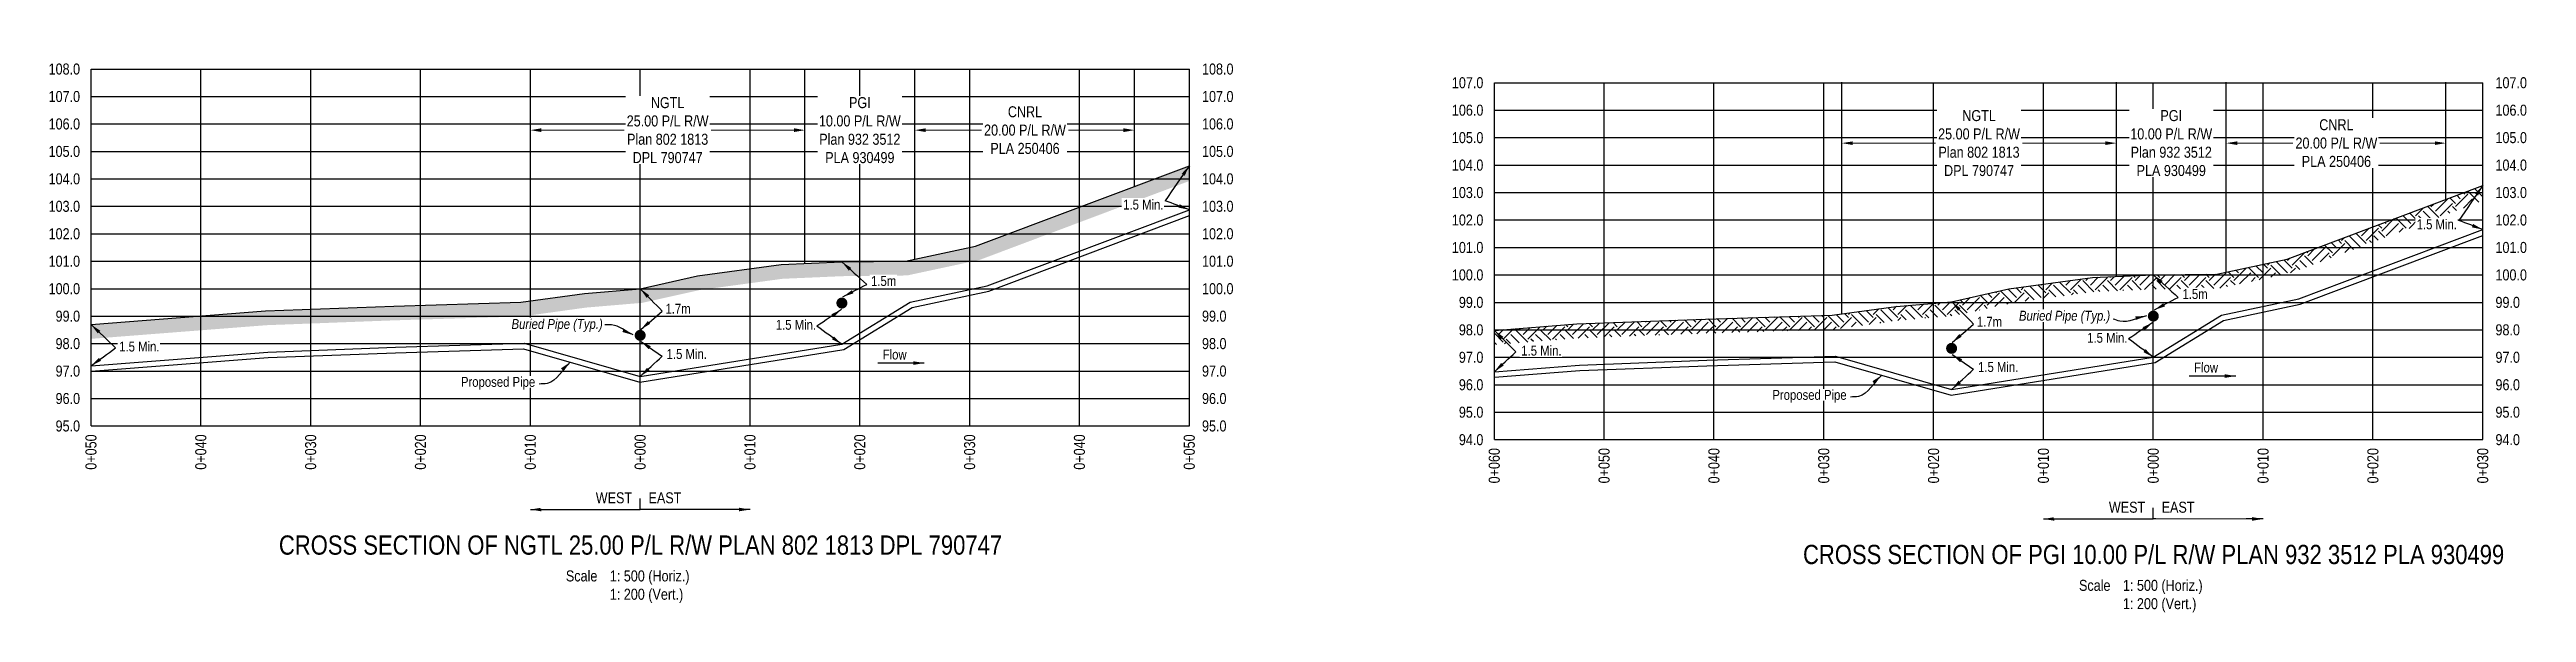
# Model space of a CAD drawing. Extents: x 499040 to 506121, y 6015569 to 6019091.
# Drawn here: x 501536 to 503790, y 6015569 to 6016082 of the extents above; entities that cross this region are included whole.
import ezdxf
from ezdxf.enums import TextEntityAlignment as Align

# ---------------------------------------------------------------- set-up
doc = ezdxf.new("R2010")
doc.units = 0
doc.header["$LTSCALE"] = 5
doc.header["$PDMODE"] = 35
doc.header["$PDSIZE"] = 0.5
doc.linetypes.add('foc-TOPO', pattern=[1, 0.2, -0.8])
doc.layers.get('Defpoints').update_dxf_attribs({"color": 9})
for name, color, linetype in [('AS-PIPE-UG-T', 44, 'Continuous'), ('C-RW', 13, 'Continuous'), ('CG-NOTES', 7, 'Continuous'), ('DETAIL-T', 7, 'Continuous'), ('F-RW', 190, 'Continuous'), ('L-DETAIL-T', 3, 'Continuous'), ('L-MON', 1, 'Continuous'), ('P-CROSSINGS-GRID', 8, 'Continuous'), ('P-CROSSINGS-GROUND', 48, 'foc-TOPO'), ('P-CROSSINGS-LINE', 3, 'Continuous'), ('P-PROPOSED', 10, 'Continuous'), ('S-T7', 7, 'Continuous')]:
    doc.layers.add(name, color=color, linetype=linetype)
doc.layers.add('C-RW-T', color=13, linetype='Continuous', lineweight=9)
doc.layers.add('F-RW-T', color=190, linetype='Continuous', lineweight=9)
doc.styles.add('140', font='ARIALN.TTF', dxfattribs={"height": 15})
doc.styles.add('80', font='ARIALN.TTF', dxfattribs={"height": 10})
doc.styles.add('80CG', font='ARIALN.TTF', dxfattribs={"height": 10})
doc.styles.add('80L', font='ARIALN.TTF', dxfattribs={"height": 10})
doc.dimstyles.new('Compass 5 000', dxfattribs={"dimscale": 5, "dimtxt": 9, "dimasz": 2, "dimexe": 0.2, "dimexo": 0.0625, "dimgap": 0.5, "dimtad": 0, "dimtih": 1, "dimtoh": 1, "dimzin": 0, "dimdsep": 46, "dimtxsty": '80CG', "dimcen": 0.1, "dimse1": 1, "dimse2": 1, "dimclrd": 256, "dimclrt": 256, "dimaunit": 1, "dimadec": 4, "dimazin": 0, "dimtfac": 0.06, "dimtofl": 0, "dimtmove": 0, "dimatfit": 1, "dimfxl": 0.2, "dimtolj": 1, "dimtzin": 0, "dimlwd": -1, "dimarcsym": 0})

msp = doc.modelspace()

# ---------------------------------------------------------------- texts
at = {"style": '80'}
for s, p in [('0+050', (501573.716, 6015731.446)), ('0+040', (501673.663, 6015731.446)), ('0+030', (501773.609, 6015731.446)), ('0+020', (501873.555, 6015731.446)), ('0+010', (501973.501, 6015731.446)), ('0+000', (502073.448, 6015731.446)), ('0+010', (502173.394, 6015731.446)), ('0+020', (502273.34, 6015731.446)), ('0+030', (502373.287, 6015731.446)), ('0+040', (502473.233, 6015731.446)), ('0+050', (502573.179, 6015731.446)), ('0+060', (502850.73, 6015718.993)), ('0+050', (502950.676, 6015718.993)), ('0+040', (503050.622, 6015718.993)), ('0+030', (503150.568, 6015718.993)), ('0+020', (503250.515, 6015718.993)), ('0+010', (503350.461, 6015718.993)), ('0+000', (503450.407, 6015718.993)), ('0+010', (503550.354, 6015718.993)), ('0+020', (503650.3, 6015718.993)), ('0+030', (503750.246, 6015718.993))]:
    msp.add_text(s, height=9.9946, rotation=90, dxfattribs=at).set_placement(p, align=Align.MIDDLE_RIGHT)
at = {"char_height": 8.9952, "attachment_point": 1, "style": '80L'}
for s, width, insert in [('1.7m', 22.32657, (502096.519, 6015850.295)), ('1.5 Min.', 45.26208, (502196.914, 6015835.684)), ('1.7m', 22.32657, (503289.928, 6015838.468)), ('1.5 Min.', 45.26208, (502097.591, 6015809.091)), ('1.5 Min.', 45.26208, (503291, 6015797.264))]:
    msp.add_mtext_dynamic_manual_height_columns(s, width=width, gutter_width=44.952, heights=[0], dxfattribs=dict(at, insert=insert))
at = {"layer": 'DETAIL-T', "char_height": 9.99463, "attachment_point": 1, "style": '80L'}
for insert in [(502005.915, 6015607.625), (503382.875, 6015599.05)]:
    msp.add_mtext_dynamic_manual_height_columns('Scale^I1: 500 (Horiz.)\\P^I1: 200 (Vert.)', width=216.87194, gutter_width=44.952, heights=[0], dxfattribs=dict(at, insert=insert))
at = {"layer": 'L-DETAIL-T', "char_height": 17.4906, "attachment_point": 2, "rotation": 0, "style": '140'}
for s, insert, width in [('CROSS SECTION OF NGTL 25.00 P/L R/W PLAN 802 1813 DPL 790747', (502073.815, 6015639.481), 657.39674), ('CROSS SECTION OF PGI 10.00 P/L R/W PLAN 932 3512 PLA 930499', (503450.775, 6015630.906), 637.43645)]:
    msp.add_mtext(s, dxfattribs=dict(at, insert=insert, width=width))
at = {"layer": 'S-T7', "style": '80'}
for s, p in [('108.0', (501563.809, 6016063.935)), ('107.0', (502840.822, 6016051.483)), ('107.0', (501563.809, 6016038.948)), ('106.0', (502840.822, 6016026.496)), ('106.0', (501563.809, 6016013.962)), ('105.0', (502840.822, 6016001.509)), ('105.0', (501563.809, 6015988.975)), ('104.0', (502840.822, 6015976.523)), ('104.0', (501563.809, 6015963.989)), ('103.0', (502840.822, 6015951.536)), ('103.0', (501563.809, 6015939.002)), ('102.0', (501563.809, 6015914.016)), ('102.0', (502840.822, 6015926.55)), ('101.0', (501563.809, 6015889.029)), ('101.0', (502840.822, 6015901.563)), ('100.0', (501563.809, 6015864.042)), ('100.0', (502840.822, 6015876.577)), ('99.0', (501563.809, 6015839.056)), ('99.0', (502840.822, 6015851.59)), ('98.0', (502840.822, 6015826.603)), ('98.0', (501563.809, 6015814.069)), ('97.0', (502840.822, 6015801.617)), ('97.0', (501563.809, 6015789.083)), ('96.0', (502840.822, 6015776.63)), ('96.0', (501563.809, 6015764.096)), ('95.0', (502840.822, 6015751.644)), ('95.0', (501563.809, 6015739.11)), ('94.0', (502840.822, 6015726.657))]:
    msp.add_text(s, height=9.9946, dxfattribs=at).set_placement(p, align=Align.MIDDLE_RIGHT)
for s, p in [('108.0', (502584.79, 6016063.935)), ('107.0', (503761.857, 6016051.483)), ('107.0', (502584.79, 6016038.948)), ('106.0', (503761.857, 6016026.496)), ('106.0', (502584.79, 6016013.962)), ('105.0', (503761.857, 6016001.509)), ('105.0', (502584.79, 6015988.975)), ('104.0', (503761.857, 6015976.523)), ('104.0', (502584.79, 6015963.989)), ('103.0', (503761.857, 6015951.536)), ('103.0', (502584.79, 6015939.002)), ('102.0', (502584.79, 6015914.016)), ('102.0', (503761.857, 6015926.55)), ('101.0', (502584.79, 6015889.029)), ('101.0', (503761.857, 6015901.563)), ('100.0', (502584.79, 6015864.042)), ('100.0', (503761.857, 6015876.577)), ('99.0', (502584.79, 6015839.056)), ('99.0', (503761.857, 6015851.59)), ('98.0', (503761.857, 6015826.603)), ('98.0', (502584.79, 6015814.069)), ('97.0', (503761.857, 6015801.617)), ('97.0', (502584.79, 6015789.083)), ('96.0', (503761.857, 6015776.63)), ('96.0', (502584.79, 6015764.096)), ('95.0', (503761.857, 6015751.644)), ('95.0', (502584.79, 6015739.11)), ('94.0', (503761.857, 6015726.657))]:
    msp.add_text(s, height=9.9946, dxfattribs=at).set_placement(p, align=Align.MIDDLE_LEFT)

# ---------------------------------------------------------------- blocks, each defined once
blk = doc.blocks.new('PLIA')
at = {"color": 255, "const_width": 1}
blk.add_lwpolyline([(-0.5, 0, 1), (0.5, 0, 1)], format="xyb", close=True, dxfattribs=at)
blk = doc.blocks.new('PLIAA')
blk.add_blockref('PLIA', (0, 0))
blk = doc.blocks.new('PLIB')
at = {"color": 1}
blk.add_circle((0, 0), 0.8, dxfattribs=at)
blk = doc.blocks.new('PLIBB')
blk.add_blockref('PLIB', (0, 0))
blk = doc.blocks.new('PLICC')
for name in ['PLIAA', 'PLIBB']:
    blk.add_blockref(name, (0, 0))
blk = doc.blocks.new('PLI')
blk.add_blockref('PLICC', (0, 0))
blk = doc.blocks.new('*D542')
at = {"layer": 'C-RW-T', "transparency": 16777216}
for p, q in [((502333.4, 6016008.3), (502384.1, 6016008.3)), ((502513.3, 6016008.3), (502463.2, 6016008.3))]:
    blk.add_line(p, q, dxfattribs=at)
for points in [[(502333.4, 6016010), (502333.4, 6016006.6), (502323.4, 6016008.3)], [(502513.3, 6016010), (502513.3, 6016006.6), (502523.3, 6016008.3)]]:
    blk.add_solid(points, dxfattribs=at)
at = {"layer": 'Defpoints', "color": 0, "transparency": 16777216}
for p in [(502323.4, 6016025.3), (502523.3, 6016025.3), (502323.4, 6016008.3)]:
    blk.add_point(p, dxfattribs=at)
at = {"layer": 'C-RW-T', "transparency": 16777216, "insert": (502423.7, 6016008.3), "char_height": 10, "attachment_point": 5, "style": '80CG', "bg_fill": 3, "box_fill_scale": 1.1, "bg_fill_color": 256, "bg_fill_true_color": 13158600, "bg_fill_transparency": 0}
blk.add_mtext('\\A1;CNRL\\P20.00 P/L R/W\\PPLA 250406', dxfattribs=at)
blk = doc.blocks.new('*D543')
at = {"layer": 'Defpoints', "color": 0, "transparency": 16777216}
for p in [(502223.5, 6016008.3), (502223.5, 6016008.3), (502323.4, 6016008.3)]:
    blk.add_point(p, dxfattribs=at)
at = {"layer": 'F-RW-T', "transparency": 16777216}
for p, q in [((502213.5, 6016008.3), (502203.5, 6016008.3)), ((502333.4, 6016008.3), (502343.4, 6016008.3))]:
    blk.add_line(p, q, dxfattribs=at)
for points in [[(502213.5, 6016010), (502213.5, 6016006.6), (502223.5, 6016008.3)], [(502333.4, 6016010), (502333.4, 6016006.6), (502323.4, 6016008.3)]]:
    blk.add_solid(points, dxfattribs=at)
at = {"layer": 'F-RW-T', "transparency": 16777216, "insert": (502273.4, 6016008.3), "char_height": 10, "attachment_point": 5, "style": '80CG', "bg_fill": 3, "box_fill_scale": 1.1, "bg_fill_color": 256, "bg_fill_true_color": 13158600, "bg_fill_transparency": 0}
blk.add_mtext('\\A1;PGI\\P10.00 P/L R/W\\PPlan 932 3512\\PPLA 930499', dxfattribs=at)
blk = doc.blocks.new('*D544')
at = {"layer": 'Defpoints', "color": 0, "transparency": 16777216}
for p in [(501973.6, 6016008.3), (501973.6, 6016008.3), (502223.5, 6016008.3)]:
    blk.add_point(p, dxfattribs=at)
at = {"layer": 'F-RW-T', "transparency": 16777216}
for p, q in [((501983.6, 6016008.3), (502059, 6016008.3)), ((502213.5, 6016008.3), (502138.1, 6016008.3))]:
    blk.add_line(p, q, dxfattribs=at)
for points in [[(501983.6, 6016010), (501983.6, 6016006.6), (501973.6, 6016008.3)], [(502213.5, 6016010), (502213.5, 6016006.6), (502223.5, 6016008.3)]]:
    blk.add_solid(points, dxfattribs=at)
at = {"layer": 'F-RW-T', "transparency": 16777216, "insert": (502098.5, 6016008.3), "char_height": 10, "attachment_point": 5, "style": '80CG', "bg_fill": 3, "box_fill_scale": 1.1, "bg_fill_color": 256, "bg_fill_true_color": 13158600, "bg_fill_transparency": 0}
blk.add_mtext('\\A1;NGTL\\P25.00 P/L R/W\\PPlan 802 1813\\PDPL 790747', dxfattribs=at)
blk = doc.blocks.new('*D545')
at = {"layer": 'C-RW-T', "transparency": 16777216}
for p, q in [((503526.8, 6015996.5), (503577.6, 6015996.5)), ((503706.7, 6015996.5), (503656.6, 6015996.5))]:
    blk.add_line(p, q, dxfattribs=at)
for points in [[(503526.8, 6015998.1), (503526.8, 6015994.8), (503516.8, 6015996.5)], [(503706.7, 6015998.1), (503706.7, 6015994.8), (503716.7, 6015996.5)]]:
    blk.add_solid(points, dxfattribs=at)
at = {"layer": 'Defpoints', "color": 0, "transparency": 16777216}
for p in [(503516.8, 6016013.4), (503716.7, 6016013.4), (503516.8, 6015996.5)]:
    blk.add_point(p, dxfattribs=at)
at = {"layer": 'C-RW-T', "transparency": 16777216, "insert": (503617.1, 6015996.5), "char_height": 10, "attachment_point": 5, "style": '80CG', "bg_fill": 3, "box_fill_scale": 1.1, "bg_fill_color": 256, "bg_fill_true_color": 13158600, "bg_fill_transparency": 0}
blk.add_mtext('\\A1;CNRL\\P20.00 P/L R/W\\PPLA 250406', dxfattribs=at)
blk = doc.blocks.new('*D546')
at = {"layer": 'Defpoints', "color": 0, "transparency": 16777216}
for p in [(503416.9, 6015996.5), (503416.9, 6015996.5), (503516.8, 6015996.5)]:
    blk.add_point(p, dxfattribs=at)
at = {"layer": 'F-RW-T', "transparency": 16777216}
for p, q in [((503406.9, 6015996.5), (503396.9, 6015996.5)), ((503526.8, 6015996.5), (503536.8, 6015996.5))]:
    blk.add_line(p, q, dxfattribs=at)
for points in [[(503406.9, 6015998.1), (503406.9, 6015994.8), (503416.9, 6015996.5)], [(503526.8, 6015998.1), (503526.8, 6015994.8), (503516.8, 6015996.5)]]:
    blk.add_solid(points, dxfattribs=at)
at = {"layer": 'F-RW-T', "transparency": 16777216, "insert": (503466.8, 6015996.5), "char_height": 10, "attachment_point": 5, "style": '80CG', "bg_fill": 3, "box_fill_scale": 1.1, "bg_fill_color": 256, "bg_fill_true_color": 13158600, "bg_fill_transparency": 0}
blk.add_mtext('\\A1;PGI\\P10.00 P/L R/W\\PPlan 932 3512\\PPLA 930499', dxfattribs=at)
blk = doc.blocks.new('*D547')
at = {"layer": 'Defpoints', "color": 0, "transparency": 16777216}
for p in [(503167, 6015996.5), (503167, 6015996.5), (503416.9, 6015996.5)]:
    blk.add_point(p, dxfattribs=at)
at = {"layer": 'F-RW-T', "transparency": 16777216}
for p, q in [((503177, 6015996.5), (503252.4, 6015996.5)), ((503406.9, 6015996.5), (503331.5, 6015996.5))]:
    blk.add_line(p, q, dxfattribs=at)
for points in [[(503177, 6015998.1), (503177, 6015994.8), (503167, 6015996.5)], [(503406.9, 6015998.1), (503406.9, 6015994.8), (503416.9, 6015996.5)]]:
    blk.add_solid(points, dxfattribs=at)
at = {"layer": 'F-RW-T', "transparency": 16777216, "insert": (503291.9, 6015996.5), "char_height": 10, "attachment_point": 5, "style": '80CG', "bg_fill": 3, "box_fill_scale": 1.1, "bg_fill_color": 256, "bg_fill_true_color": 13158600, "bg_fill_transparency": 0}
blk.add_mtext('\\A1;NGTL\\P25.00 P/L R/W\\PPlan 802 1813\\PDPL 790747', dxfattribs=at)

# ---------------------------------------------------------------- hatches: boundary and pattern name
at = {"layer": 'P-CROSSINGS-GROUND'}
h = msp.add_hatch(dxfattribs=at)
h.set_pattern_fill('EARTH', color=256, scale=2.498657, angle=45)
h.set_pattern_definition([(45, (-4818.158, 3614.026), (0, 22.43858139), [15.86647306, -15.86647306]), (45, (-4822.365, 3618.234), (0, 22.43858139), [15.86647306, -15.86647306]), (45, (-4826.572, 3622.441), (0, 22.43858139), [15.86647306, -15.86647306]), (135, (-4826.572, 3625.246), (-22.43858139, 0), [15.86647306, -15.86647306]), (135, (-4822.365, 3629.453), (-22.43858139, 0), [15.86647306, -15.86647306]), (135, (-4818.158, 3633.66), (-22.43858139, 0), [15.86647306, -15.86647306])])
h.paths.add_polyline_path([(502573.266, 6015962.032), (502573.266, 6015975.914), (502378.773, 6015902.747), (502315.02, 6015889.054), (502257.086, 6015888.404), (502201.8, 6015885.981), (502125.669, 6015875.661), (502073.535, 6015864.042), (502022.943, 6015859.77), (501964.8, 6015851.724), (501849.477, 6015848.226), (501732.627, 6015843.778), (501573.803, 6015831.432), (501573.803, 6015818.399), (501733.378, 6015830.805), (501849.921, 6015835.24), (501965.891, 6015838.758), (502024.381, 6015846.852), (502075.504, 6015851.169), (502127.958, 6015862.86), (502202.959, 6015873.026), (502257.443, 6015875.415), (502316.472, 6015876.076), (502382.445, 6015890.246)])
h = msp.add_hatch(dxfattribs=at)
h.set_pattern_fill('EARTH', color=256, scale=2.498657, angle=45)
h.set_pattern_definition([(45, (-3624.75, 3602.199), (0, 22.43858139), [15.86647306, -15.86647306]), (45, (-3628.957, 3606.406), (0, 22.43858139), [15.86647306, -15.86647306]), (45, (-3633.164, 3610.613), (0, 22.43858139), [15.86647306, -15.86647306]), (135, (-3633.164, 3613.418), (-22.43858139, 0), [15.86647306, -15.86647306]), (135, (-3628.957, 3617.625), (-22.43858139, 0), [15.86647306, -15.86647306]), (135, (-3624.75, 3621.832), (-22.43858139, 0), [15.86647306, -15.86647306])])
h.paths.add_polyline_path([(502850.817, 6015826.103), (502850.817, 6015813.071), (502926.787, 6015818.977), (503043.33, 6015823.413), (503159.3, 6015826.93), (503217.79, 6015835.024), (503268.912, 6015839.342), (503321.367, 6015851.032), (503396.368, 6015861.198), (503450.852, 6015863.587), (503509.881, 6015864.249), (503575.854, 6015878.418), (503750.333, 6015944.056), (503750.333, 6015957.938), (503572.182, 6015890.919), (503508.429, 6015877.226), (503450.494, 6015876.577), (503395.209, 6015874.153), (503319.077, 6015863.833), (503266.943, 6015852.215), (503216.352, 6015847.942), (503158.209, 6015839.896), (503042.886, 6015836.398), (502926.036, 6015831.951)])

# ---------------------------------------------------------------- linework, layer by layer
at = {"layer": 'C-RW', "flags": 128}
for points in [[(502523.293, 6015957.114), (502523.293, 6016063.935)], [(503716.702, 6015945.286), (503716.702, 6016052.107)]]:
    msp.add_lwpolyline(points, dxfattribs=at)
at = {"layer": 'CG-NOTES'}
for p, q in [((502073.535, 6015663.055), (502073.535, 6015673.049)), ((503450.494, 6015654.48), (503450.494, 6015664.474))]:
    msp.add_line(p, q, dxfattribs=at)
at = {"layer": 'F-RW', "flags": 128}
for points in [[(501973.588, 6015852.94), (501973.588, 6016063.935)], [(502223.454, 6015886.93), (502223.454, 6016063.935)], [(502323.4, 6015890.854), (502323.4, 6016063.935)], [(503166.997, 6015841.112), (503166.997, 6016052.107)], [(503416.863, 6015875.102), (503416.863, 6016052.107)], [(503516.809, 6015879.026), (503516.809, 6016052.107)]]:
    msp.add_lwpolyline(points, dxfattribs=at)
at = {"layer": 'P-CROSSINGS-GRID', "color": 8}
for p, q in [((501573.803, 6016063.935), (502573.266, 6016063.935)), ((501573.803, 6015739.11), (501573.803, 6016063.935)), ((501673.75, 6015739.11), (501673.75, 6016063.935)), ((501773.696, 6015739.11), (501773.696, 6016063.935)), ((501873.642, 6015739.11), (501873.642, 6016063.935)), ((501973.588, 6015739.11), (501973.588, 6016063.935)), ((502073.535, 6015739.11), (502073.535, 6016063.935)), ((502173.481, 6015739.11), (502173.481, 6016063.935)), ((502273.427, 6015739.11), (502273.427, 6016063.935)), ((502373.374, 6015739.11), (502373.374, 6016063.935)), ((502473.32, 6015739.11), (502473.32, 6016063.935)), ((502573.266, 6015739.11), (502573.266, 6016063.935)), ((502850.817, 6016051.483), (503750.333, 6016051.483)), ((502850.817, 6015726.657), (502850.817, 6016051.483)), ((502950.763, 6015726.657), (502950.763, 6016051.483)), ((503050.709, 6015726.657), (503050.709, 6016051.483)), ((503150.655, 6015726.657), (503150.655, 6016051.483)), ((503250.602, 6015726.657), (503250.602, 6016051.483)), ((503350.548, 6015726.657), (503350.548, 6016051.483)), ((503450.494, 6015726.657), (503450.494, 6016051.483)), ((503550.441, 6015726.657), (503550.441, 6016051.483)), ((503650.387, 6015726.657), (503650.387, 6016051.483)), ((503750.333, 6015726.657), (503750.333, 6016051.483)), ((501573.803, 6016038.948), (502573.266, 6016038.948)), ((502850.817, 6016026.496), (503750.333, 6016026.496)), ((501573.803, 6016013.962), (502573.266, 6016013.962)), ((502850.817, 6016001.509), (503750.333, 6016001.509)), ((501573.803, 6015988.975), (502573.266, 6015988.975)), ((501573.803, 6015963.989), (502573.266, 6015963.989)), ((502850.817, 6015976.523), (503750.333, 6015976.523)), ((501573.803, 6015939.002), (502573.266, 6015939.002)), ((502850.817, 6015951.536), (503750.333, 6015951.536)), ((501573.803, 6015914.016), (502573.266, 6015914.016)), ((502850.817, 6015926.55), (503750.333, 6015926.55)), ((501573.803, 6015889.029), (502573.266, 6015889.029)), ((502850.817, 6015901.563), (503750.333, 6015901.563)), ((502850.817, 6015876.577), (503750.333, 6015876.577)), ((501573.803, 6015864.042), (502573.266, 6015864.042)), ((502850.817, 6015851.59), (503750.333, 6015851.59)), ((501573.803, 6015839.056), (502573.266, 6015839.056)), ((502850.817, 6015826.603), (503750.333, 6015826.603)), ((501573.803, 6015814.069), (502573.266, 6015814.069)), ((502850.817, 6015801.617), (503750.333, 6015801.617)), ((501573.803, 6015789.083), (502573.266, 6015789.083)), ((502850.817, 6015776.63), (503750.333, 6015776.63)), ((501573.803, 6015764.096), (502573.266, 6015764.096)), ((501573.803, 6015739.11), (502573.266, 6015739.11)), ((502850.817, 6015751.644), (503750.333, 6015751.644)), ((502850.817, 6015726.657), (503750.333, 6015726.657))]:
    msp.add_line(p, q, dxfattribs=at)
at = {"layer": 'P-CROSSINGS-LINE', "color": 3, "flags": 128}
for points in [[(501573.803, 6015831.432), (501732.627, 6015843.778), (501849.477, 6015848.226), (501964.8, 6015851.724), (502022.943, 6015859.77), (502073.535, 6015864.042), (502125.669, 6015875.661), (502201.8, 6015885.981), (502257.086, 6015888.404), (502315.02, 6015889.054), (502378.773, 6015902.747), (502573.266, 6015975.914)], [(502850.817, 6015826.103), (502926.036, 6015831.951), (503042.886, 6015836.398), (503158.209, 6015839.896), (503216.352, 6015847.942), (503266.943, 6015852.215), (503319.077, 6015863.833), (503395.209, 6015874.153), (503450.494, 6015876.577), (503508.429, 6015877.226), (503572.182, 6015890.919), (503750.333, 6015957.938)]]:
    msp.add_lwpolyline(points, dxfattribs=at)

# ---------------------------------------------------------------- block references
at = {"layer": 'L-MON', "xscale": 4.997314350000019, "yscale": 4.997314350000019, "zscale": 4.997314350000019}
for p in [(502257.086, 6015850.925), (503450.494, 6015839.097), (502073.535, 6015821.565), (503266.943, 6015809.738)]:
    msp.add_blockref('PLI', p, dxfattribs=at)

msp.set_redraw_order([(e.dxf.handle, doc.entitydb.next_handle()) for e in msp.query("TEXT MTEXT ATTDEF DIMENSION ARC_DIMENSION")])  # texts and dimensions are drawn at this point

# ---------------------------------------------------------------- leaders
at = {"path_type": 1}
for points in [[(502573.266, 6015975.914), (502551.318, 6015944.084)], [(503750.333, 6015957.938), (503728.385, 6015926.108)], [(502573.266, 6015935.87), (502551.318, 6015944.084)], [(503750.333, 6015917.894), (503728.385, 6015926.108)], [(502850.817, 6015826.103), (502870.324, 6015806.492)], [(502850.817, 6015788.51), (502870.324, 6015806.492)]]:
    msp.add_leader(points, dimstyle='Compass 5 000', override={"dimgap": 0.5, "dimtad": 0}, dxfattribs=at)
for points in [[(502257.086, 6015888.404), (502279.683, 6015867.972)], [(502258.082, 6015856.571), (502279.683, 6015867.972)], [(503450.494, 6015876.577), (503473.092, 6015856.144)], [(502073.535, 6015864.042), (502093.521, 6015843.669)], [(502073.974, 6015826.778), (502093.521, 6015843.669)], [(502256.725, 6015845.047), (502234.357, 6015829.838)], [(503266.943, 6015852.215), (503286.93, 6015831.841)], [(503451.491, 6015844.744), (503473.092, 6015856.144)], [(501573.803, 6015831.432), (501596.178, 6015810.18)], [(502257.086, 6015813.445), (502234.357, 6015829.838)], [(503267.383, 6015814.95), (503286.93, 6015831.841)], [(503450.133, 6015833.22), (503428.039, 6015818.5)], [(501573.803, 6015793.839), (501596.178, 6015810.18)], [(502073.535, 6015784.085), (502093.593, 6015802.592)], [(502074.013, 6015815.98), (502093.593, 6015802.592)], [(503267.422, 6015804.152), (503287.002, 6015790.764)], [(503450.494, 6015801.617), (503428.039, 6015818.5)], [(503266.943, 6015772.258), (503287.002, 6015790.764)]]:
    msp.add_leader(points, dimstyle='Compass 5 000', dxfattribs=at)
at = {"layer": 'CG-NOTES', "path_type": 1}
for points in [[(501973.588, 6015663.055), (502073.535, 6015663.055)], [(502173.481, 6015663.055), (502073.535, 6015663.055)], [(503350.548, 6015654.48), (503450.494, 6015654.48)], [(503550.441, 6015654.48), (503450.494, 6015654.48)]]:
    msp.add_leader(points, dimstyle='Compass 5 000', override={"dimgap": 0.5, "dimtad": 0}, dxfattribs=at)

# ---------------------------------------------------------------- next in the draw order: texts
at = {"color": 3, "char_height": 9.9946, "width": 78.38919, "attachment_point": 3, "style": '80', "bg_fill": 2}
for insert in [(502066.171, 6015678.727), (503443.131, 6015670.152)]:
    msp.add_mtext('WEST', dxfattribs=dict(at, insert=insert))
at = {"layer": 'AS-PIPE-UG-T', "char_height": 8.99517, "attachment_point": 1, "style": '80L', "bg_fill": 3, "box_fill_scale": 1.15, "bg_fill_color": 256, "bg_fill_true_color": 256, "bg_fill_transparency": 0}
for insert in [(503328.23, 6015843.917), (501956.422, 6015836.399)]:
    msp.add_mtext_dynamic_manual_height_columns('{\\fArial Narrow|b0|i1|c0|p34;Buried Pipe (Typ.)}', width=82.49312, gutter_width=44.952, heights=[0], dxfattribs=dict(at, insert=insert))

# ---------------------------------------------------------------- next in the draw order: dimensions: what is measured, and where the dimension line sits
at = {"layer": 'C-RW-T', "color": 4}
for base, p1, p2, picture, middle in [((502323.4, 6016008.31), (502523.293, 6016025.276), (502323.4, 6016025.276), '*D542', (502423.683, 6016008.31)), ((503516.809, 6015996.483), (503716.702, 6016013.449), (503516.809, 6016013.449), '*D545', (503617.092, 6015996.483))]:
    dim = msp.add_linear_dim(base=base, p1=p1, p2=p2, angle=180, text='CNRL\\P20.00 P/L R/W\\PPLA 250406', dimstyle='Compass 5 000', override={"dimtfill": 1}, dxfattribs=at)
    dim.commit()
    dim.dimension.update_dxf_attribs({"geometry": picture, "text_midpoint": middle, "dimtype": 161})

# ---------------------------------------------------------------- next in the draw order: linework, layer by layer
at = {"layer": 'P-PROPOSED'}
for points in [[(501573.803, 6015793.839), (501734.793, 6015806.354), (501850.758, 6015810.768), (501967.946, 6015814.322), (502073.535, 6015784.085), (502257.086, 6015813.445), (502319.208, 6015851.619), (502389.365, 6015866.687), (502573.266, 6015935.87)], [(501573.803, 6015788.826), (501735.082, 6015801.364), (501850.929, 6015805.773), (501967.319, 6015809.304), (502073.227, 6015778.975), (502258.856, 6015808.667), (502321.094, 6015846.913), (502390.777, 6015861.879), (502573.266, 6015930.53)], [(502850.817, 6015788.51), (502928.202, 6015794.526), (503044.167, 6015798.94), (503161.355, 6015802.495), (503266.943, 6015772.258), (503450.494, 6015801.617), (503512.616, 6015839.791), (503582.774, 6015854.859), (503750.333, 6015917.894)], [(502850.817, 6015783.498), (502928.491, 6015789.536), (503044.338, 6015793.946), (503160.728, 6015797.476), (503266.636, 6015767.148), (503452.264, 6015796.839), (503514.503, 6015835.085), (503584.186, 6015850.051), (503750.333, 6015912.555)]]:
    msp.add_lwpolyline(points, dxfattribs=at)

# ---------------------------------------------------------------- next in the draw order: texts
at = {"insert": (503390.322, 6015823.856), "char_height": 8.9952, "attachment_point": 1, "style": '80L'}
msp.add_mtext_dynamic_manual_height_columns('1.5 Min.', width=45.26208, gutter_width=44.952, heights=[0], dxfattribs=at)
at = {"color": 3, "char_height": 9.9946, "width": 71.75788, "attachment_point": 1, "style": '80', "bg_fill": 2}
for insert in [(502081.121, 6015678.727), (503458.08, 6015670.152)]:
    msp.add_mtext('EAST', dxfattribs=dict(at, insert=insert))

# ---------------------------------------------------------------- next in the draw order: leaders
at = {"layer": 'AS-PIPE-UG-T', "path_type": 1}
for points in [[(502067.023, 6015821.899), (502047.572, 6015831.075), (502041.234, 6015831.075)], [(503444.203, 6015839.182), (503420.086, 6015834.446), (503414.057, 6015836.383)]]:
    msp.add_leader(points, dimstyle='Compass 5 000', override={"dimgap": 0.5, "dimtad": 0}, dxfattribs=at)

# ---------------------------------------------------------------- next in the draw order: texts
at = {"char_height": 8.9952, "attachment_point": 1, "style": '80L', "bg_fill": 3, "box_fill_scale": 1.15, "bg_fill_color": 256, "bg_fill_true_color": 256, "bg_fill_transparency": 0}
for s, width, insert in [('1.5 Min.', 35.84887, (502513.069, 6015945.066)), ('1.5 Min.', 35.84887, (503690.136, 6015927.091)), ('1.5m', 22.32657, (502283.612, 6015875.504)), ('1.5m', 22.32657, (503477.021, 6015863.676)), ('1.5 Min.', 35.84887, (501599.436, 6015815.887)), ('1.5 Min.', 35.84887, (502875.331, 6015812.187))]:
    msp.add_mtext_dynamic_manual_height_columns(s, width=width, gutter_width=44.952, heights=[0], dxfattribs=dict(at, insert=insert))
at = {"char_height": 8.9952, "attachment_point": 3, "rotation": 359.666704, "style": '80L', "bg_fill": 3, "box_fill_scale": 1.1, "bg_fill_color": 256, "bg_fill_transparency": 0}
for insert in [(502316.006, 6015808.552), (503509.414, 6015796.724)]:
    msp.add_mtext_dynamic_manual_height_columns('Flow', width=21.73784, gutter_width=44.952, heights=[0], dxfattribs=dict(at, insert=insert))
at = {"char_height": 8.99517, "attachment_point": 1, "style": '80L', "bg_fill": 3, "box_fill_scale": 1.1, "bg_fill_color": 256, "bg_fill_transparency": 0}
for insert in [(501910.404, 6015783.718), (503103.813, 6015771.89)]:
    msp.add_mtext_dynamic_manual_height_columns('Proposed Pipe', width=67.20465, gutter_width=44.952, heights=[0], dxfattribs=dict(at, insert=insert))

# ---------------------------------------------------------------- next in the draw order: dimensions: what is measured, and where the dimension line sits
at = {"layer": 'F-RW-T', "color": 4}
for p1, p2, picture, middle in [((502323.4, 6016008.31), (502223.454, 6016008.31), '*D543', (502273.427, 6016008.31)), ((503516.809, 6015996.483), (503416.863, 6015996.483), '*D546', (503466.836, 6015996.483))]:
    dim = msp.add_aligned_dim(p1=p1, p2=p2, distance=0, text='PGI\\P10.00 P/L R/W\\PPlan 932 3512\\PPLA 930499', dimstyle='Compass 5 000', override={"dimtfill": 1}, dxfattribs=at)
    dim.commit()
    dim.dimension.update_dxf_attribs({"geometry": picture, "text_midpoint": middle})

# ---------------------------------------------------------------- next in the draw order: dimensions: what is measured, and where the dimension line sits
for p1, p2, picture, middle in [((502223.454, 6016008.31), (501973.588, 6016008.31), '*D544', (502098.521, 6016008.31)), ((503416.863, 6015996.483), (503166.997, 6015996.483), '*D547', (503291.93, 6015996.483))]:
    dim = msp.add_aligned_dim(p1=p1, p2=p2, distance=0, text='NGTL\\P25.00 P/L R/W\\PPlan 802 1813\\PDPL 790747', dimstyle='Compass 5 000', override={"dimtfill": 1}, dxfattribs=at)
    dim.commit()
    dim.dimension.update_dxf_attribs({"geometry": picture, "text_midpoint": middle})

# ---------------------------------------------------------------- next in the draw order: leaders
at = {"path_type": 1}
for points in [[(502009.909, 6015797.107), (501988.898, 6015777.849), (501981.474, 6015777.218)], [(502332.081, 6015796.375), (502289.664, 6015796.22)], [(503203.318, 6015785.28), (503182.307, 6015766.021), (503174.882, 6015765.39)], [(503525.489, 6015784.547), (503483.073, 6015784.392)]]:
    msp.add_leader(points, dimstyle='Compass 5 000', override={"dimgap": 0.5, "dimtad": 0}, dxfattribs=at)

doc.saveas('drawing.dxf')
